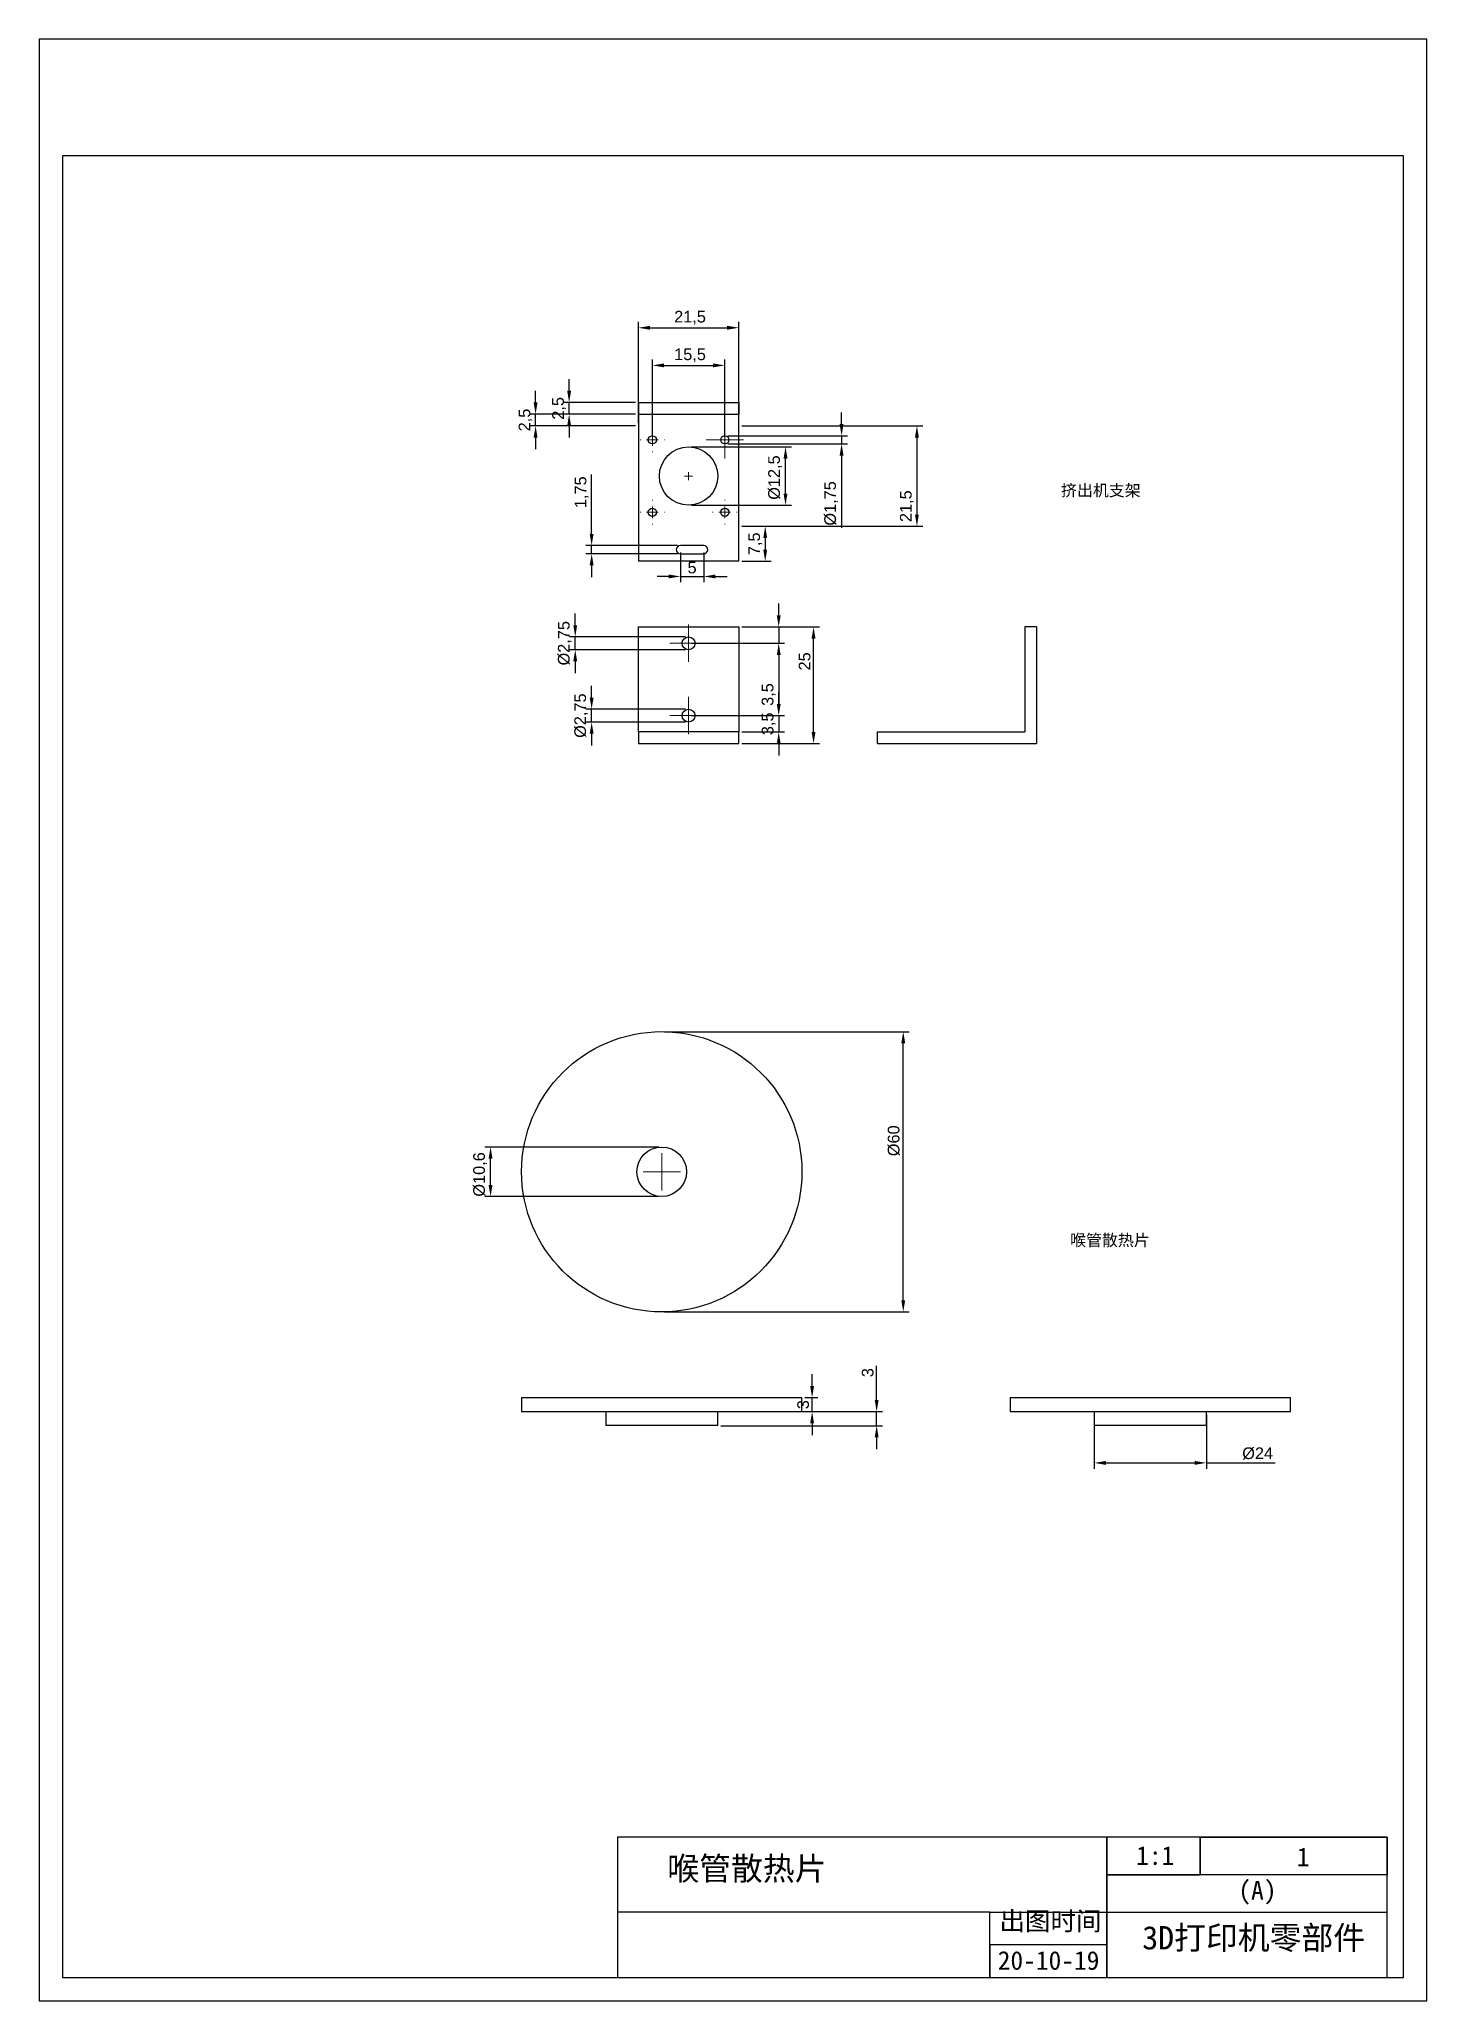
# Model space of a CAD drawing. Header units: millimetres. Extents: x -9 to 2385, y -1365 to 512.
# Drawn here: x 1451.2 to 1748.2, y -878.9 to -458.9 of the extents above; entities that cross this region are included whole.
import ezdxf

# ---------------------------------------------------------------- set-up
doc = ezdxf.new("R2010")
doc.units = ezdxf.units.MM
doc.styles.get("Standard").update_dxf_attribs({"font": 'arial.ttf'})
doc.dimstyles.new('ISO-25', dxfattribs={"dimtxt": 2.5, "dimasz": 2.5, "dimexe": 1.25, "dimexo": 0.625, "dimtad": 1, "dimtxsty": 'Standard', "dimcen": 2.5, "dimclrd": 1, "dimclre": 1, "dimclrt": 1, "dimadec": 0, "dimazin": 0, "dimtfac": 1, "dimtmove": 0, "dimatfit": 3, "dimfxl": 1, "dimtfillclr": 1, "dimarcsym": 0})

msp = doc.modelspace()

# ---------------------------------------------------------------- texts
at = {"char_height": 2.5, "attachment_point": 1}
for s, insert in [('{\\fSimSun|b0|i0|c134|p2;挤出机支架}', (1669.8883, -554.2099)), ('{\\fSimSun|b0|i0|c134|p2;喉管散热片}', (1671.8315, -714.7369))]:
    msp.add_mtext_dynamic_manual_height_columns(s, width=39.865692, gutter_width=12.5, heights=[0], dxfattribs=dict(at, insert=insert))
at = {"attachment_point": 1}
for s, insert, char_height in [('{\\fSimSun|b0|i0|c134|p2;喉管散热片}', (1585.6054, -848.0483, 620.1756), 5), ('{\\fSimSun|b0|i0|c134|p2;1}', (1720.352, -846.0624, 420), 4), ('{\\fSimSun|b0|i0|c134|p2;(A)}', (1707.8531, -853.1936, 420), 4), ('{\\fSimSun|b0|i0|c134|p2;出图时间}', (1656.7156, -859.8028, 1260), 4), ('{\\fSimSun|b0|i0|c0|p2;3D\\fSimSun|b0|i0|c134|p2;打印机零部件}', (1687.2865, -862.8614), 5), ('{\\fSimSun|b0|i0|c134|p2;20-10-19}', (1656.3428, -868.2231), 4)]:
    msp.add_mtext(s, dxfattribs=dict(at, insert=insert, char_height=char_height))
at = {"insert": (1685.9709, -845.7617, 420), "char_height": 4, "width": 9.189944, "attachment_point": 1}
msp.add_mtext('{\\fSimSun|b0|i0|c134|p2;1:1}', dxfattribs=at)

# ---------------------------------------------------------------- blocks, each defined once
blk = doc.blocks.new('*D391')
at = {"color": 1, "linetype": 'Continuous', "lineweight": -2, "transparency": 16777216}
for p, q in [((1601.54, -584.69), (1618.17, -584.69)), ((1616.92, -607.19), (1616.92, -587.19)), ((1601.54, -609.69), (1618.17, -609.69))]:
    blk.add_line(p, q, dxfattribs=at)
at = {"color": 1, "linetype": 'Continuous', "transparency": 16777216}
for points in [[(1616.5, -587.19), (1617.34, -587.19), (1616.92, -584.69)], [(1616.5, -607.19), (1617.34, -607.19), (1616.92, -609.69)]]:
    blk.add_solid(points, dxfattribs=at)
at = {"layer": 'Defpoints', "color": 0, "linetype": 'Continuous', "transparency": 16777216}
for p in [(1600.92, -584.69), (1616.92, -584.69), (1600.92, -609.69)]:
    blk.add_point(p, dxfattribs=at)
at = {"color": 1, "linetype": 'Continuous', "lineweight": 18, "transparency": 16777216, "insert": (1613.74, -592.07), "char_height": 2.5, "attachment_point": 2, "rotation": 90}
blk.add_mtext('25', dxfattribs=at)
blk = doc.blocks.new('*D392')
at = {"color": 1, "linetype": 'Continuous', "lineweight": -2, "transparency": 16777216}
for p, q in [((1565.91, -584.32), (1565.91, -581.82)), ((1589.54, -586.82), (1564.66, -586.82)), ((1565.91, -589.57), (1565.91, -586.82)), ((1589.54, -589.57), (1564.66, -589.57)), ((1565.91, -592.07), (1565.91, -594.57))]:
    blk.add_line(p, q, dxfattribs=at)
at = {"color": 1, "linetype": 'Continuous', "transparency": 16777216}
for points in [[(1565.49, -584.32), (1566.32, -584.32), (1565.91, -586.82)], [(1565.49, -592.07), (1566.32, -592.07), (1565.91, -589.57)]]:
    blk.add_solid(points, dxfattribs=at)
at = {"layer": 'Defpoints', "color": 0, "linetype": 'Continuous', "transparency": 16777216}
for p in [(1565.91, -586.82), (1590.17, -586.82), (1590.17, -589.57)]:
    blk.add_point(p, dxfattribs=at)
at = {"color": 1, "linetype": 'Continuous', "lineweight": 18, "transparency": 16777216, "insert": (1562.2, -588.19), "char_height": 2.5, "attachment_point": 2, "rotation": 90}
blk.add_mtext('%%c2,75', dxfattribs=at)
blk = doc.blocks.new('*D393')
at = {"color": 1, "linetype": 'Continuous', "lineweight": -2, "transparency": 16777216}
for p, q in [((1569.42, -599.82), (1569.42, -597.32)), ((1589.54, -602.32), (1568.17, -602.32)), ((1569.42, -605.07), (1569.42, -602.32)), ((1589.54, -605.07), (1568.17, -605.07)), ((1569.42, -607.57), (1569.42, -610.07))]:
    blk.add_line(p, q, dxfattribs=at)
at = {"color": 1, "linetype": 'Continuous', "transparency": 16777216}
for points in [[(1569, -599.82), (1569.84, -599.82), (1569.42, -602.32)], [(1569, -607.57), (1569.84, -607.57), (1569.42, -605.07)]]:
    blk.add_solid(points, dxfattribs=at)
at = {"layer": 'Defpoints', "color": 0, "linetype": 'Continuous', "transparency": 16777216}
for p in [(1569.42, -602.32), (1590.17, -602.32), (1590.17, -605.07)]:
    blk.add_point(p, dxfattribs=at)
at = {"color": 1, "linetype": 'Continuous', "lineweight": 18, "transparency": 16777216, "insert": (1565.71, -603.69), "char_height": 2.5, "attachment_point": 2, "rotation": 90}
blk.add_mtext('%%c2,75', dxfattribs=at)
blk = doc.blocks.new('*D394')
at = {"color": 1, "linetype": 'Continuous', "lineweight": -2, "transparency": 16777216}
for p, q in [((1609.46, -601.19), (1609.46, -598.69)), ((1590.79, -603.69), (1610.71, -603.69)), ((1609.46, -603.69), (1609.46, -607.19)), ((1601.54, -607.19), (1610.71, -607.19)), ((1609.46, -609.69), (1609.46, -612.19))]:
    blk.add_line(p, q, dxfattribs=at)
at = {"color": 1, "linetype": 'Continuous', "transparency": 16777216}
for points in [[(1609.05, -601.19), (1609.88, -601.19), (1609.46, -603.69)], [(1609.05, -609.69), (1609.88, -609.69), (1609.46, -607.19)]]:
    blk.add_solid(points, dxfattribs=at)
at = {"layer": 'Defpoints', "color": 0, "linetype": 'Continuous', "transparency": 16777216}
for p in [(1590.17, -603.69), (1600.92, -607.19), (1609.46, -607.19)]:
    blk.add_point(p, dxfattribs=at)
at = {"color": 1, "linetype": 'Continuous', "lineweight": 18, "transparency": 16777216, "insert": (1605.83, -605.44), "char_height": 2.5, "attachment_point": 2, "rotation": 90}
blk.add_mtext('3,5', dxfattribs=at)
blk = doc.blocks.new('*D395')
at = {"color": 1, "linetype": 'Continuous', "lineweight": -2, "transparency": 16777216}
for p, q in [((1609.46, -582.19), (1609.46, -579.69)), ((1601.54, -584.69), (1610.71, -584.69)), ((1609.46, -584.69), (1609.46, -588.19)), ((1590.79, -588.19), (1610.71, -588.19)), ((1609.46, -590.69), (1609.46, -602.08))]:
    blk.add_line(p, q, dxfattribs=at)
at = {"color": 1, "linetype": 'Continuous', "transparency": 16777216}
for points in [[(1609.05, -582.19), (1609.88, -582.19), (1609.46, -584.69)], [(1609.05, -590.69), (1609.88, -590.69), (1609.46, -588.19)]]:
    blk.add_solid(points, dxfattribs=at)
at = {"layer": 'Defpoints', "color": 0, "linetype": 'Continuous', "transparency": 16777216}
for p in [(1600.92, -584.69), (1609.46, -584.69), (1590.17, -588.19)]:
    blk.add_point(p, dxfattribs=at)
at = {"color": 1, "linetype": 'Continuous', "lineweight": 18, "transparency": 16777216, "insert": (1605.83, -599.17), "char_height": 2.5, "attachment_point": 2, "rotation": 90}
blk.add_mtext('3,5', dxfattribs=at)
blk = doc.blocks.new('SW_CENTERMARKSYMBOL_2')
at = {"color": 0, "linetype": 'Continuous', "lineweight": 0}
for p, q in [((-2.5, 0), (-4, 0)), ((0, 0), (-2.5, 0)), ((0, 2.5), (0, 4)), ((0, 0), (0, 2.5)), ((0, 0), (0, -2.5)), ((0, 0), (2.5, 0)), ((2.5, 0), (4, 0)), ((0, -2.5), (0, -4))]:
    blk.add_line(p, q, dxfattribs=at)
blk = doc.blocks.new('SW_CENTERMARKSYMBOL_3')
at = {"color": 0, "linetype": 'Continuous', "lineweight": 0}
for p, q in [((-2.5, 0), (-4, 0)), ((0, 0), (-2.5, 0)), ((0, 2.5), (0, 4)), ((0, 0), (0, 2.5)), ((0, 0), (0, -2.5)), ((0, 0), (2.5, 0)), ((2.5, 0), (4, 0)), ((0, -2.5), (0, -4))]:
    blk.add_line(p, q, dxfattribs=at)
blk = doc.blocks.new('*D396')
at = {"color": 1, "linetype": 'Continuous', "lineweight": -2, "transparency": 16777216}
for p, q in [((1579.42, -541.02), (1579.42, -519.39)), ((1581.92, -520.64), (1598.42, -520.64)), ((1600.92, -541.02), (1600.92, -519.39))]:
    blk.add_line(p, q, dxfattribs=at)
at = {"color": 1, "linetype": 'Continuous', "transparency": 16777216}
for points in [[(1581.92, -520.22), (1581.92, -521.06), (1579.42, -520.64)], [(1598.42, -520.22), (1598.42, -521.06), (1600.92, -520.64)]]:
    blk.add_solid(points, dxfattribs=at)
at = {"layer": 'Defpoints', "color": 0, "linetype": 'Continuous', "transparency": 16777216}
for p in [(1600.92, -520.64), (1579.42, -541.64), (1600.92, -541.64)]:
    blk.add_point(p, dxfattribs=at)
at = {"color": 1, "linetype": 'Continuous', "lineweight": 18, "transparency": 16777216, "insert": (1590.48, -517.01), "char_height": 2.5, "attachment_point": 2}
blk.add_mtext('21,5', dxfattribs=at)
blk = doc.blocks.new('*D397')
at = {"color": 1, "linetype": 'Continuous', "lineweight": -2, "transparency": 16777216}
for p, q in [((1601.54, -541.64), (1640.3, -541.64)), ((1639.05, -544.14), (1639.05, -560.64)), ((1601.54, -563.14), (1640.3, -563.14))]:
    blk.add_line(p, q, dxfattribs=at)
at = {"color": 1, "linetype": 'Continuous', "transparency": 16777216}
for points in [[(1638.63, -544.14), (1639.46, -544.14), (1639.05, -541.64)], [(1638.63, -560.64), (1639.46, -560.64), (1639.05, -563.14)]]:
    blk.add_solid(points, dxfattribs=at)
at = {"layer": 'Defpoints', "color": 0, "linetype": 'Continuous', "transparency": 16777216}
for p in [(1600.92, -541.64), (1600.92, -563.14), (1639.05, -563.14)]:
    blk.add_point(p, dxfattribs=at)
at = {"color": 1, "linetype": 'Continuous', "lineweight": 18, "transparency": 16777216, "insert": (1635.42, -558.84), "char_height": 2.5, "attachment_point": 2, "rotation": 90}
blk.add_mtext('21,5', dxfattribs=at)
blk = doc.blocks.new('*D398')
at = {"color": 1, "linetype": 'Continuous', "lineweight": -2, "transparency": 16777216}
for p, q in [((1582.42, -544.02), (1582.42, -527.45)), ((1584.92, -528.7), (1595.42, -528.7)), ((1597.92, -544.02), (1597.92, -527.45))]:
    blk.add_line(p, q, dxfattribs=at)
at = {"color": 1, "linetype": 'Continuous', "transparency": 16777216}
for points in [[(1584.92, -528.28), (1584.92, -529.11), (1582.42, -528.7)], [(1595.42, -528.28), (1595.42, -529.11), (1597.92, -528.7)]]:
    blk.add_solid(points, dxfattribs=at)
at = {"layer": 'Defpoints', "color": 0, "linetype": 'Continuous', "transparency": 16777216}
for p in [(1597.92, -528.7), (1582.42, -544.64), (1597.92, -544.64)]:
    blk.add_point(p, dxfattribs=at)
at = {"color": 1, "linetype": 'Continuous', "lineweight": 18, "transparency": 16777216, "insert": (1590.48, -525.07), "char_height": 2.5, "attachment_point": 2}
blk.add_mtext('15,5', dxfattribs=at)
blk = doc.blocks.new('*D399')
at = {"color": 1, "linetype": 'Continuous', "lineweight": -2, "transparency": 16777216}
for p, q in [((1622.92, -541.27), (1622.92, -538.77)), ((1598.54, -543.77), (1624.17, -543.77)), ((1598.54, -545.52), (1624.17, -545.52)), ((1622.92, -543.77), (1622.92, -545.52)), ((1622.92, -548.02), (1622.92, -563.49))]:
    blk.add_line(p, q, dxfattribs=at)
at = {"color": 1, "linetype": 'Continuous', "transparency": 16777216}
for points in [[(1622.5, -541.27), (1623.34, -541.27), (1622.92, -543.77)], [(1622.5, -548.02), (1623.34, -548.02), (1622.92, -545.52)]]:
    blk.add_solid(points, dxfattribs=at)
at = {"layer": 'Defpoints', "color": 0, "linetype": 'Continuous', "transparency": 16777216}
for p in [(1597.92, -543.77), (1597.92, -545.52), (1622.92, -543.77)]:
    blk.add_point(p, dxfattribs=at)
at = {"color": 1, "linetype": 'Continuous', "lineweight": 18, "transparency": 16777216, "insert": (1619.21, -558.25), "char_height": 2.5, "attachment_point": 2, "rotation": 90}
blk.add_mtext('%%c1,75', dxfattribs=at)
blk = doc.blocks.new('*D400')
at = {"color": 1, "linetype": 'Continuous', "lineweight": -2, "transparency": 16777216}
for p, q in [((1590.79, -546.14), (1612.17, -546.14)), ((1610.92, -556.14), (1610.92, -548.64)), ((1590.79, -558.64), (1612.17, -558.64))]:
    blk.add_line(p, q, dxfattribs=at)
at = {"color": 1, "linetype": 'Continuous', "transparency": 16777216}
for points in [[(1610.5, -548.64), (1611.34, -548.64), (1610.92, -546.14)], [(1610.5, -556.14), (1611.34, -556.14), (1610.92, -558.64)]]:
    blk.add_solid(points, dxfattribs=at)
at = {"layer": 'Defpoints', "color": 0, "linetype": 'Continuous', "transparency": 16777216}
for p in [(1590.17, -546.14), (1610.92, -546.14), (1590.17, -558.64)]:
    blk.add_point(p, dxfattribs=at)
at = {"color": 1, "linetype": 'Continuous', "lineweight": 18, "transparency": 16777216, "insert": (1607.21, -552.71), "char_height": 2.5, "attachment_point": 2, "rotation": 90}
blk.add_mtext('%%c12,5', dxfattribs=at)
blk = doc.blocks.new('*D401')
at = {"color": 1, "linetype": 'Continuous', "lineweight": -2, "transparency": 16777216}
for p, q in [((1557.42, -536.64), (1557.42, -534.14)), ((1578.79, -539.14), (1556.17, -539.14)), ((1578.79, -541.64), (1556.17, -541.64)), ((1557.42, -541.64), (1557.42, -539.14)), ((1557.42, -544.14), (1557.42, -546.64))]:
    blk.add_line(p, q, dxfattribs=at)
at = {"color": 1, "linetype": 'Continuous', "transparency": 16777216}
for points in [[(1557, -536.64), (1557.84, -536.64), (1557.42, -539.14)], [(1557, -544.14), (1557.84, -544.14), (1557.42, -541.64)]]:
    blk.add_solid(points, dxfattribs=at)
at = {"layer": 'Defpoints', "color": 0, "linetype": 'Continuous', "transparency": 16777216}
for p in [(1557.42, -539.14), (1579.42, -539.14), (1579.42, -541.64)]:
    blk.add_point(p, dxfattribs=at)
at = {"color": 1, "linetype": 'Continuous', "lineweight": 18, "transparency": 16777216, "insert": (1553.79, -540.39), "char_height": 2.5, "attachment_point": 2, "rotation": 90}
blk.add_mtext('2,5', dxfattribs=at)
blk = doc.blocks.new('*D402')
at = {"color": 1, "linetype": 'Continuous', "lineweight": -2, "transparency": 16777216}
for p, q in [((1564.6, -534.14), (1564.6, -531.64)), ((1578.79, -536.64), (1563.35, -536.64)), ((1564.6, -539.14), (1564.6, -536.64)), ((1578.79, -539.14), (1563.35, -539.14)), ((1564.6, -541.64), (1564.6, -544.14))]:
    blk.add_line(p, q, dxfattribs=at)
at = {"color": 1, "linetype": 'Continuous', "transparency": 16777216}
for points in [[(1564.19, -534.14), (1565.02, -534.14), (1564.6, -536.64)], [(1564.19, -541.64), (1565.02, -541.64), (1564.6, -539.14)]]:
    blk.add_solid(points, dxfattribs=at)
at = {"layer": 'Defpoints', "color": 0, "linetype": 'Continuous', "transparency": 16777216}
for p in [(1564.6, -536.64), (1579.42, -536.64), (1579.42, -539.14)]:
    blk.add_point(p, dxfattribs=at)
at = {"color": 1, "linetype": 'Continuous', "lineweight": 18, "transparency": 16777216, "insert": (1560.97, -537.89), "char_height": 2.5, "attachment_point": 2, "rotation": 90}
blk.add_mtext('2,5', dxfattribs=at)
blk = doc.blocks.new('*D403')
at = {"color": 1, "linetype": 'Continuous', "lineweight": -2, "transparency": 16777216}
for p, q in [((1601.54, -563.14), (1607.83, -563.14)), ((1606.58, -565.64), (1606.58, -568.14)), ((1601.54, -570.64), (1607.83, -570.64))]:
    blk.add_line(p, q, dxfattribs=at)
at = {"color": 1, "linetype": 'Continuous', "transparency": 16777216}
for points in [[(1606.16, -565.64), (1606.99, -565.64), (1606.58, -563.14)], [(1606.16, -568.14), (1606.99, -568.14), (1606.58, -570.64)]]:
    blk.add_solid(points, dxfattribs=at)
at = {"layer": 'Defpoints', "color": 0, "linetype": 'Continuous', "transparency": 16777216}
for p in [(1600.92, -563.14), (1600.92, -570.64), (1606.58, -570.64)]:
    blk.add_point(p, dxfattribs=at)
at = {"color": 1, "linetype": 'Continuous', "lineweight": 18, "transparency": 16777216, "insert": (1602.96, -566.89), "char_height": 2.5, "attachment_point": 2, "rotation": 90}
blk.add_mtext('7,5', dxfattribs=at)
blk = doc.blocks.new('*D404')
at = {"color": 1, "linetype": 'Continuous', "lineweight": -2, "transparency": 16777216}
for p, q in [((1569.42, -564.77), (1569.42, -552.09)), ((1587.79, -567.27), (1568.17, -567.27)), ((1587.79, -569.02), (1568.17, -569.02)), ((1569.42, -569.02), (1569.42, -567.27)), ((1569.42, -571.52), (1569.42, -574.02))]:
    blk.add_line(p, q, dxfattribs=at)
at = {"color": 1, "linetype": 'Continuous', "transparency": 16777216}
for points in [[(1569, -564.77), (1569.84, -564.77), (1569.42, -567.27)], [(1569, -571.52), (1569.84, -571.52), (1569.42, -569.02)]]:
    blk.add_solid(points, dxfattribs=at)
at = {"layer": 'Defpoints', "color": 0, "linetype": 'Continuous', "transparency": 16777216}
for p in [(1569.42, -569.02), (1588.42, -567.27), (1588.42, -569.02)]:
    blk.add_point(p, dxfattribs=at)
at = {"color": 1, "linetype": 'Continuous', "lineweight": 18, "transparency": 16777216, "insert": (1565.79, -555.85), "char_height": 2.5, "attachment_point": 2, "rotation": 90}
blk.add_mtext('1,75', dxfattribs=at)
blk = doc.blocks.new('*D405')
at = {"color": 1, "linetype": 'Continuous', "lineweight": -2, "transparency": 16777216}
for p, q in [((1588.42, -568.77), (1588.42, -575.14)), ((1593.42, -568.77), (1593.42, -575.14)), ((1585.92, -573.89), (1583.42, -573.89)), ((1588.42, -573.89), (1593.42, -573.89)), ((1595.92, -573.89), (1598.42, -573.89))]:
    blk.add_line(p, q, dxfattribs=at)
at = {"color": 1, "linetype": 'Continuous', "transparency": 16777216}
for points in [[(1585.92, -573.47), (1585.92, -574.3), (1588.42, -573.89)], [(1595.92, -573.47), (1595.92, -574.3), (1593.42, -573.89)]]:
    blk.add_solid(points, dxfattribs=at)
at = {"layer": 'Defpoints', "color": 0, "linetype": 'Continuous', "transparency": 16777216}
for p in [(1588.42, -568.14), (1593.42, -568.14), (1593.42, -573.89)]:
    blk.add_point(p, dxfattribs=at)
at = {"color": 1, "linetype": 'Continuous', "lineweight": 18, "transparency": 16777216, "insert": (1590.92, -570.72), "char_height": 2.5, "attachment_point": 2}
blk.add_mtext('5', dxfattribs=at)
blk = doc.blocks.new('SW_CENTERMARKSYMBOL_4')
at = {"color": 0, "linetype": 'Continuous', "lineweight": 0}
for p, q in [((-2.5, 0), (-4, 0)), ((0, 0), (-2.5, 0)), ((0, 2.5), (0, 4)), ((0, 0), (0, 2.5)), ((0, 0), (0, -2.5)), ((0, 0), (2.5, 0)), ((2.5, 0), (4, 0)), ((0, -2.5), (0, -4))]:
    blk.add_line(p, q, dxfattribs=at)
blk = doc.blocks.new('SW_CENTERMARKSYMBOL_5')
at = {"color": 0, "linetype": 'Continuous', "lineweight": 0}
for p, q in [((-2.5, 0), (-2.625, 0)), ((0, 0), (-1.25, 0)), ((0, 2.5), (0, 2.625)), ((0, 0), (0, 1.25)), ((0, 0), (0, -1.25)), ((0, 0), (1.25, 0)), ((2.5, 0), (2.625, 0)), ((0, -2.5), (0, -2.625))]:
    blk.add_line(p, q, dxfattribs=at)
blk = doc.blocks.new('SW_CENTERMARKSYMBOL_6')
at = {"color": 0, "linetype": 'Continuous', "lineweight": 0}
for p, q in [((-2.5, 0), (-2.625, 0)), ((0, 0), (-1.25, 0)), ((0, 2.5), (0, 2.625)), ((0, 0), (0, 1.25)), ((0, 0), (0, -1.25)), ((0, 0), (1.25, 0)), ((2.5, 0), (2.625, 0)), ((0, -2.5), (0, -2.625))]:
    blk.add_line(p, q, dxfattribs=at)
blk = doc.blocks.new('SW_CENTERMARKSYMBOL_7')
at = {"color": 0, "linetype": 'Continuous', "lineweight": 0}
for p, q in [((-2.5, 0), (-2.625, 0)), ((0, 0), (-1.25, 0)), ((0, 2.5), (0, 2.625)), ((0, 0), (0, 1.25)), ((0, 0), (0, -1.25)), ((0, 0), (1.25, 0)), ((2.5, 0), (2.625, 0)), ((0, -2.5), (0, -2.625))]:
    blk.add_line(p, q, dxfattribs=at)
blk = doc.blocks.new('SW_CENTERMARKSYMBOL_8')
at = {"color": 0, "linetype": 'Continuous', "lineweight": 0}
for p, q in [((-0.5, 0), (-0.85, 0)), ((0, 0), (-0.5, 0)), ((0, 0.5), (0, 0.85)), ((0, 0), (0, 0.5)), ((0, 0), (0, -0.5)), ((0, 0), (0.5, 0)), ((0.5, 0), (0.85, 0)), ((0, -0.5), (0, -0.85))]:
    blk.add_line(p, q, dxfattribs=at)
blk = doc.blocks.new('*D406')
at = {"color": 1, "linetype": 'Continuous', "lineweight": -2, "transparency": 16777216}
for p, q in [((1616.61, -747.22), (1616.61, -744.72)), ((1615.05, -749.72), (1617.86, -749.72)), ((1616.61, -752.72), (1616.61, -749.72)), ((1615.05, -752.72), (1617.86, -752.72)), ((1616.61, -755.22), (1616.61, -757.72))]:
    blk.add_line(p, q, dxfattribs=at)
at = {"color": 1, "linetype": 'Continuous', "transparency": 16777216}
for points in [[(1616.19, -747.22), (1617.03, -747.22), (1616.61, -749.72)], [(1616.19, -755.22), (1617.03, -755.22), (1616.61, -752.72)]]:
    blk.add_solid(points, dxfattribs=at)
at = {"layer": 'Defpoints', "color": 0, "linetype": 'Continuous', "transparency": 16777216}
for p in [(1614.43, -749.72), (1616.61, -749.72), (1614.43, -752.72)]:
    blk.add_point(p, dxfattribs=at)
at = {"color": 1, "linetype": 'Continuous', "lineweight": 18, "transparency": 16777216, "insert": (1613.43, -751.22), "char_height": 2.5, "attachment_point": 2, "rotation": 90}
blk.add_mtext('3', dxfattribs=at)
blk = doc.blocks.new('*D407')
at = {"color": 1, "linetype": 'Continuous', "lineweight": -2, "transparency": 16777216}
for p, q in [((1630.43, -750.22), (1630.43, -742.92)), ((1597.05, -752.72), (1631.68, -752.72)), ((1597.05, -755.72), (1631.68, -755.72)), ((1630.43, -755.72), (1630.43, -752.72)), ((1630.43, -758.22), (1630.43, -760.72))]:
    blk.add_line(p, q, dxfattribs=at)
at = {"color": 1, "linetype": 'Continuous', "transparency": 16777216}
for points in [[(1630.01, -750.22), (1630.84, -750.22), (1630.43, -752.72)], [(1630.01, -758.22), (1630.84, -758.22), (1630.43, -755.72)]]:
    blk.add_solid(points, dxfattribs=at)
at = {"layer": 'Defpoints', "color": 0, "linetype": 'Continuous', "transparency": 16777216}
for p in [(1596.43, -752.72), (1596.43, -755.72), (1630.43, -755.72)]:
    blk.add_point(p, dxfattribs=at)
at = {"color": 1, "linetype": 'Continuous', "lineweight": 18, "transparency": 16777216, "insert": (1627.25, -744.36), "char_height": 2.5, "attachment_point": 2, "rotation": 90}
blk.add_mtext('3', dxfattribs=at)
blk = doc.blocks.new('*D408')
at = {"color": 1, "linetype": 'Continuous', "lineweight": -2, "transparency": 16777216}
for p, q in [((1585.05, -671.36), (1637.37, -671.36)), ((1636.12, -728.86), (1636.12, -673.86)), ((1585.05, -731.36), (1637.37, -731.36))]:
    blk.add_line(p, q, dxfattribs=at)
at = {"color": 1, "linetype": 'Continuous', "transparency": 16777216}
for points in [[(1635.7, -673.86), (1636.54, -673.86), (1636.12, -671.36)], [(1635.7, -728.86), (1636.54, -728.86), (1636.12, -731.36)]]:
    blk.add_solid(points, dxfattribs=at)
at = {"layer": 'Defpoints', "color": 0, "linetype": 'Continuous', "transparency": 16777216}
for p in [(1584.43, -671.36), (1636.12, -671.36), (1584.43, -731.36)]:
    blk.add_point(p, dxfattribs=at)
at = {"color": 1, "linetype": 'Continuous', "lineweight": 18, "transparency": 16777216, "insert": (1632.8, -694.72), "char_height": 2.5, "attachment_point": 2, "rotation": 90}
blk.add_mtext('%%c60', dxfattribs=at)
blk = doc.blocks.new('*D409')
at = {"color": 1, "linetype": 'Continuous', "lineweight": -2, "transparency": 16777216}
for p, q in [((1583.8, -696.06), (1546.53, -696.06)), ((1547.78, -704.16), (1547.78, -698.56)), ((1583.8, -706.66), (1546.53, -706.66))]:
    blk.add_line(p, q, dxfattribs=at)
at = {"color": 1, "linetype": 'Continuous', "transparency": 16777216}
for points in [[(1547.36, -698.56), (1548.2, -698.56), (1547.78, -696.06)], [(1547.36, -704.16), (1548.2, -704.16), (1547.78, -706.66)]]:
    blk.add_solid(points, dxfattribs=at)
at = {"layer": 'Defpoints', "color": 0, "linetype": 'Continuous', "transparency": 16777216}
for p in [(1547.78, -696.06), (1584.43, -696.06), (1584.43, -706.66)]:
    blk.add_point(p, dxfattribs=at)
at = {"color": 1, "linetype": 'Continuous', "lineweight": 18, "transparency": 16777216, "insert": (1544.07, -701.93), "char_height": 2.5, "attachment_point": 2, "rotation": 90}
blk.add_mtext('%%c10,6', dxfattribs=at)
blk = doc.blocks.new('SW_CENTERMARKSYMBOL_1')
at = {"color": 0, "linetype": 'Continuous', "lineweight": 0}
for p, q in [((-2.5, 0), (-4, 0)), ((0, 0), (-2.5, 0)), ((0, 2.5), (0, 4)), ((0, 0), (0, 2.5)), ((0, 0), (0, -2.5)), ((0, 0), (2.5, 0)), ((2.5, 0), (4, 0)), ((0, -2.5), (0, -4))]:
    blk.add_line(p, q, dxfattribs=at)
blk = doc.blocks.new('*D410')
at = {"color": 1, "linetype": 'Continuous', "lineweight": -2, "transparency": 16777216}
for p, q in [((1677, -753.34), (1677, -764.94)), ((1701, -753.34), (1701, -764.94)), ((1679.5, -763.69), (1698.5, -763.69)), ((1701, -763.69), (1715.75, -763.69))]:
    blk.add_line(p, q, dxfattribs=at)
at = {"color": 1, "linetype": 'Continuous', "transparency": 16777216}
for points in [[(1679.5, -763.27), (1679.5, -764.11), (1677, -763.69)], [(1698.5, -763.27), (1698.5, -764.11), (1701, -763.69)]]:
    blk.add_solid(points, dxfattribs=at)
at = {"layer": 'Defpoints', "color": 0, "linetype": 'Continuous', "transparency": 16777216}
for p in [(1677, -752.72), (1701, -752.72), (1701, -763.69)]:
    blk.add_point(p, dxfattribs=at)
at = {"color": 1, "linetype": 'Continuous', "lineweight": 18, "transparency": 16777216, "insert": (1711.98, -760.37), "char_height": 2.5, "attachment_point": 2}
blk.add_mtext('%%c24', dxfattribs=at)

# ---------------------------------------------------------------- dimensions: what is measured, and where the dimension line sits
at = {"color": 7, "linetype": 'Continuous', "lineweight": 18}
for base, p1, p2, picture, middle in [((1600.9195, -520.6415), (1579.4195, -541.6415), (1600.9195, -541.6415), '*D396', (1590.4845, -520.6415)), ((1597.9195, -528.6971), (1582.4195, -544.6415), (1597.9195, -544.6415), '*D398', (1590.4845, -528.6971)), ((1593.4195, -573.8877), (1588.4195, -568.1415), (1593.4195, -568.1415), '*D405', (1590.9195, -573.8877))]:
    dim = msp.add_linear_dim(base=base, p1=p1, p2=p2, dimstyle='ISO-25', dxfattribs=at)
    dim.commit()
    dim.dimension.update_dxf_attribs({"geometry": picture, "text_midpoint": middle, "dimtype": 160})
for base, p1, p2, picture, middle in [((1564.6027, -536.6415), (1579.4195, -539.1415), (1579.4195, -536.6415), '*D402', (1564.6027, -537.8915)), ((1557.4195, -539.1415), (1579.4195, -541.6415), (1579.4195, -539.1415), '*D401', (1557.4195, -540.3915)), ((1639.0472, -563.1415), (1600.9195, -541.6415), (1600.9195, -563.1415), '*D397', (1639.0472, -558.8417)), ((1569.4195, -569.0165), (1588.4195, -567.2665), (1588.4195, -569.0165), '*D404', (1569.4195, -555.85)), ((1606.5756, -570.6415), (1600.9195, -563.1415), (1600.9195, -570.6415), '*D403', (1606.5756, -566.8915)), ((1609.4634, -584.6903), (1590.1695, -588.1903), (1600.9195, -584.6903), '*D395', (1609.4634, -599.1693)), ((1616.9195, -584.6903), (1600.9195, -609.6903), (1600.9195, -584.6903), '*D391', (1616.9195, -592.0734)), ((1609.4634, -607.1903), (1590.1695, -603.6903), (1600.9195, -607.1903), '*D394', (1609.4634, -605.4403)), ((1630.4255, -755.7169), (1596.4255, -752.7169), (1596.4255, -755.7169), '*D407', (1630.4255, -744.3629)), ((1616.61, -749.7169), (1614.4255, -752.7169), (1614.4255, -749.7169), '*D406', (1616.61, -751.2169))]:
    dim = msp.add_linear_dim(base=base, p1=p1, p2=p2, angle=90, dimstyle='ISO-25', dxfattribs=at)
    dim.commit()
    dim.dimension.update_dxf_attribs({"geometry": picture, "text_midpoint": middle, "dimtype": 160})
for base, p1, p2, picture, middle in [((1622.9195, -543.7665), (1597.9195, -545.5165), (1597.9195, -543.7665), '*D399', (1622.9195, -558.2455)), ((1610.9195, -546.1415), (1590.1695, -558.6415), (1590.1695, -546.1415), '*D400', (1610.9195, -552.7094)), ((1565.907, -586.8153), (1590.1695, -589.5653), (1590.1695, -586.8153), '*D392', (1565.907, -588.1903)), ((1569.4195, -602.3153), (1590.1695, -605.0653), (1590.1695, -602.3153), '*D393', (1569.4195, -603.6903)), ((1636.1195, -671.3552), (1584.4255, -731.3552), (1584.4255, -671.3552), '*D408', (1636.1195, -694.7164)), ((1547.7794, -696.0552), (1584.4255, -706.6552), (1584.4255, -696.0552), '*D409', (1547.7794, -701.9287))]:
    dim = msp.add_linear_dim(base=base, p1=p1, p2=p2, angle=90, text='%%c<>', dimstyle='ISO-25', dxfattribs=at)
    dim.commit()
    dim.dimension.update_dxf_attribs({"geometry": picture, "text_midpoint": middle, "dimtype": 160})
dim = msp.add_linear_dim(base=(1700.9986, -763.6915), p1=(1676.9986, -752.7169), p2=(1700.9986, -752.7169), text='%%c<>', dimstyle='ISO-25', dxfattribs=at)
dim.commit()
dim.dimension.update_dxf_attribs({"geometry": '*D410', "text_midpoint": (1711.9776, -763.6915), "dimtype": 160})

# ---------------------------------------------------------------- linework, layer by layer
at = {"color": 7, "linetype": 'Continuous', "lineweight": 25}
for p, q in [((1579.4195, -536.6415), (1579.4195, -539.1415)), ((1579.4195, -536.6415), (1600.9195, -536.6415)), ((1600.9195, -536.6415), (1600.9195, -539.1415)), ((1579.4195, -539.1415), (1600.9195, -539.1415)), ((1579.4195, -539.1415), (1579.4195, -570.6415)), ((1600.9195, -570.6415), (1600.9195, -539.1415)), ((1600.9195, -570.6415), (1579.4195, -570.6415)), ((1593.4195, -567.2665), (1588.4195, -567.2665)), ((1588.4195, -569.0165), (1593.4195, -569.0165)), ((1579.4195, -584.6903), (1600.9195, -584.6903)), ((1579.4195, -607.1903), (1579.4195, -584.6903)), ((1600.9195, -584.6903), (1600.9195, -607.1903)), ((1662.1323, -584.6903), (1662.1323, -607.1903)), ((1664.6323, -584.6903), (1662.1323, -584.6903)), ((1664.6323, -584.6903), (1664.6323, -609.6903)), ((1579.4195, -607.1903), (1579.4195, -609.6903)), ((1600.9195, -607.1903), (1579.4195, -607.1903)), ((1600.9195, -609.6903), (1600.9195, -607.1903)), ((1630.6323, -609.6903), (1630.6323, -607.1903)), ((1630.6323, -607.1903), (1662.1323, -607.1903)), ((1579.4195, -609.6903), (1600.9195, -609.6903)), ((1630.6323, -609.6903), (1664.6323, -609.6903)), ((1554.4255, -749.7169), (1554.4255, -752.7169)), ((1554.4255, -749.7169), (1584.4255, -749.7169)), ((1584.4255, -749.7169), (1614.4255, -749.7169)), ((1614.4255, -752.7169), (1614.4255, -749.7169)), ((1658.9986, -749.7169), (1658.9986, -752.7169)), ((1658.9986, -749.7169), (1718.9986, -749.7169)), ((1718.9986, -752.7169), (1718.9986, -749.7169)), ((1554.4255, -752.7169), (1584.4255, -752.7169)), ((1572.4255, -752.7169), (1572.4255, -755.7169)), ((1596.4255, -755.7169), (1572.4255, -755.7169)), ((1584.4255, -752.7169), (1614.4255, -752.7169)), ((1596.4255, -755.7169), (1596.4255, -752.7169)), ((1658.9986, -752.7169), (1718.9986, -752.7169)), ((1676.9986, -752.7169), (1676.9986, -755.7169)), ((1700.9986, -755.7169), (1676.9986, -755.7169)), ((1700.9986, -755.7169), (1700.9986, -752.7169))]:
    msp.add_line(p, q, dxfattribs=at)
for p, q in [((1574.9463, -843.8583, 420), (1574.9463, -873.8583, 420)), ((1599.6779, -843.8583, 420), (1574.9463, -843.8583, 420)), ((1699.6779, -843.8583, 420), (1599.6779, -843.8583, 420)), ((1679.6779, -873.8583, 420), (1679.6779, -843.8583, 420)), ((1679.6779, -843.8583, 420), (1679.6779, -851.8583, 420)), ((1699.6779, -851.8583, 420), (1699.6779, -843.8583, 420)), ((1699.6779, -851.8583, 420), (1699.6779, -843.8583, 420)), ((1699.6779, -843.8583, 420), (1739.6779, -843.8583, 420)), ((1739.6779, -843.8583, 420), (1699.6779, -843.8583, 420)), ((1699.6779, -843.8583, 420), (1699.6779, -851.8583, 420)), ((1739.6779, -873.8583, 420), (1739.6779, -843.8583, 420)), ((1739.6779, -843.8583, 420), (1739.6779, -851.8583, 420)), ((1679.6779, -851.8583, 420), (1699.6779, -851.8583, 420)), ((1699.6779, -851.8583, 420), (1679.6779, -851.8583, 420)), ((1679.6779, -851.8583, 420), (1679.6779, -873.8583, 420)), ((1739.6779, -851.8583, 420), (1699.6779, -851.8583, 420)), ((1654.6779, -859.8583, 420), (1574.9463, -859.8583, 420)), ((1654.6779, -873.8583, 420), (1654.6779, -859.8583, 420)), ((1654.6779, -859.8583, 420), (1679.6779, -859.8583, 420)), ((1679.6779, -873.8583, 420), (1679.6779, -859.8583, 420)), ((1679.6779, -859.8583, 420), (1739.6779, -859.8583, 420)), ((1679.6779, -866.8583, 420), (1654.6779, -866.8583, 420)), ((1654.6779, -866.8583, 420), (1654.6779, -873.8583, 420)), ((1599.6779, -873.8583, 420), (1614.6779, -873.8583, 420)), ((1614.6779, -873.8583, 420), (1654.6779, -873.8583, 420)), ((1654.6779, -873.8583, 420), (1679.6779, -873.8583, 420))]:
    msp.add_line(p, q)
for points in [[(1451.178, -458.8583), (1451.178, -878.8583), (1748.178, -878.8583), (1748.178, -458.8583)], [(1456.178, -483.8583), (1456.178, -873.8583), (1743.178, -873.8583), (1743.178, -483.8583)]]:
    msp.add_lwpolyline(points, close=True)
for centre, radius in [((1582.4195, -544.6415), 0.875), ((1597.9195, -544.6415), 0.875), ((1590.1695, -552.3915), 6.25), ((1582.4195, -560.1415), 0.875), ((1597.9195, -560.1415), 0.875), ((1590.1695, -588.1903), 1.375), ((1590.1695, -603.6903), 1.375), ((1584.4255, -701.3552), 30), ((1584.4255, -701.3552), 5.3)]:
    msp.add_circle(centre, radius, dxfattribs=at)
for centre, start, end in [((1588.4195, -568.1415), 90, 270), ((1593.4195, -568.1415), 270, 90)]:
    msp.add_arc(centre, 0.875, start, end, dxfattribs=at)

# ---------------------------------------------------------------- block references
at = {"color": 7, "linetype": 'Continuous', "lineweight": 0}
for name, p in [('SW_CENTERMARKSYMBOL_4', (1597.9195, -544.6415)), ('SW_CENTERMARKSYMBOL_5', (1582.4195, -544.6415)), ('SW_CENTERMARKSYMBOL_8', (1590.1695, -552.3915)), ('SW_CENTERMARKSYMBOL_6', (1582.4195, -560.1415)), ('SW_CENTERMARKSYMBOL_7', (1597.9195, -560.1415)), ('SW_CENTERMARKSYMBOL_3', (1590.1695, -588.1903)), ('SW_CENTERMARKSYMBOL_2', (1590.1695, -603.6903)), ('SW_CENTERMARKSYMBOL_1', (1584.4255, -701.3552))]:
    msp.add_blockref(name, p, dxfattribs=at)

msp.set_redraw_order([(e.dxf.handle, doc.entitydb.next_handle()) for e in msp.query("TEXT MTEXT ATTDEF DIMENSION ARC_DIMENSION")])  # texts and dimensions are drawn at this point

doc.saveas('drawing.dxf')
